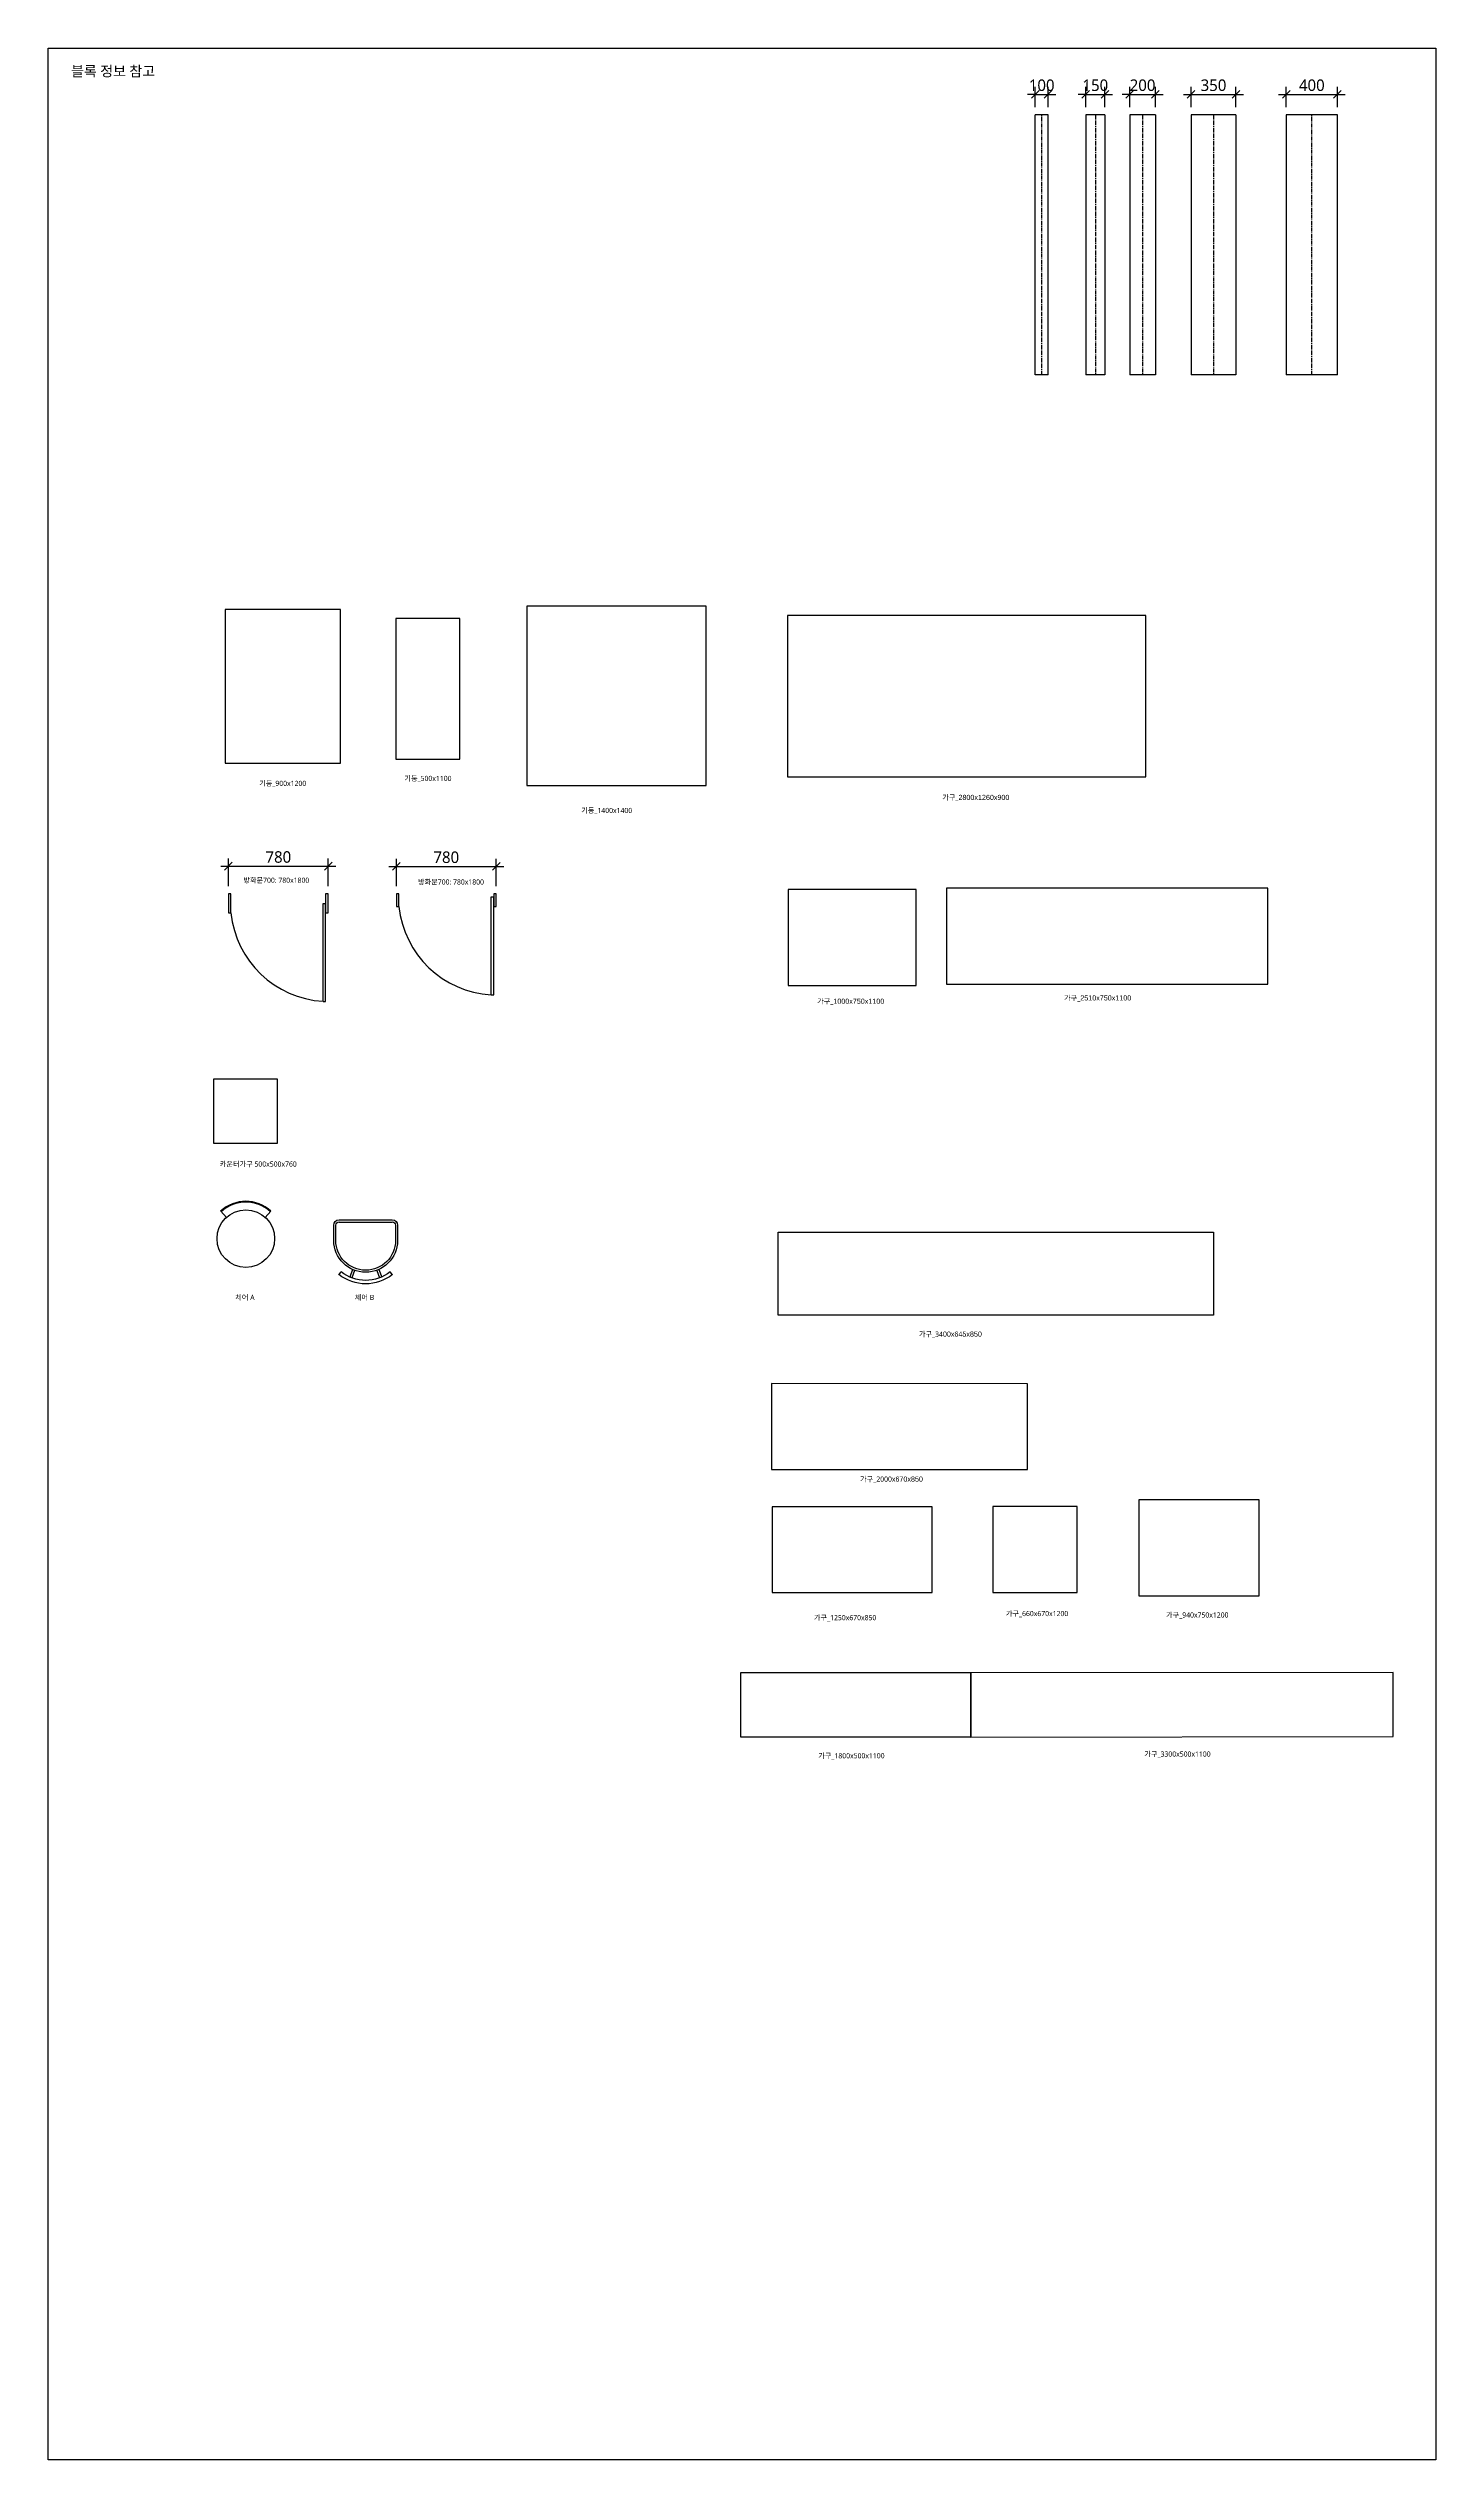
# Model space of a CAD drawing. Header units: millimetres. Extents: x -478 to 33337, y 121 to 24449.
# Drawn here: x -478 to 10362, y 121 to 18950 of the extents above; entities that cross this region are included whole.
import ezdxf

# ---------------------------------------------------------------- set-up
doc = ezdxf.new("R2010")
doc.units = ezdxf.units.MM
doc.linetypes.add('CENTER', pattern=[50.8, 31.75, -6.35, 6.35, -6.35])
doc.layers.get('Defpoints').update_dxf_attribs({"color": 1})
for name, color, linetype in [('I_FUR-F', 6, 'Continuous'), ('Legend', 7, 'Continuous'), ('WALL 100 CENTERLINE', 202, 'CENTER'), ('WALL 150 CENTERLINE', 3, 'CENTER'), ('WALL 200 CENTERLINE', 3, 'CENTER'), ('WALL 350 CENTERLINE', 212, 'CENTER'), ('WALL 400 CENTERLINE', 222, 'CENTER'), ('wall_100', 3, 'Continuous'), ('wall_150', 3, 'Continuous'), ('wall_200', 6, 'Continuous'), ('wall_350', 6, 'Continuous'), ('wall_400', 2, 'Continuous'), ('기둥_1400x1400', 6, 'Continuous'), ('기둥_500x1100', 6, 'Continuous'), ('기둥_900x1200', 6, 'Continuous'), ('방화문 780x1800', 6, 'Continuous'), ('카운터가구', 6, 'Continuous')]:
    doc.layers.add(name, color=color, linetype=linetype)
doc.styles.add('맑은고딕_보통', font='malgun.ttf')
doc.dimstyles.new('L-60', dxfattribs={"dimscale": 60, "dimtxt": 1.5, "dimasz": 1, "dimexe": 1, "dimexo": 1, "dimgap": 0.4, "dimtad": 1, "dimdec": 0, "dimrnd": 0.05, "dimdsep": 46, "dimlunit": 6, "dimtxsty": '맑은고딕_보통', "dimblk": 'OBLIQUE', "dimcen": 2.5, "dimdle": 1, "dimclrd": 1, "dimclre": 1, "dimclrt": 3, "dimadec": 0, "dimazin": 0, "dimtfac": 1, "dimtdec": 0, "dimtix": 1, "dimtmove": 2, "dimatfit": 3, "dimldrblk": 'DOT', "dimfxl": 1, "dimlwd": -1, "dimlwe": -1, "dimarcsym": 0})

# ---------------------------------------------------------------- blocks, each defined once
blk = doc.blocks.new('*U82')
at = {"layer": '방화문 780x1800', "ltscale": 400}
for p, q in [((20, 765), (20, 0)), ((40, 765), (20, 765))]:
    blk.add_line(p, q, dxfattribs=at)
blk.add_lwpolyline([(40, 765), (40, 0), (20, 0)], dxfattribs=at)
for points in [[(20, 75), (0, 75), (0, -75), (20, -75)], [(780, 75), (760, 75), (760, -75), (780, -75)]]:
    blk.add_lwpolyline(points, close=True, dxfattribs=at)
at = {"layer": '방화문 780x1800', "color": 1}
blk.add_arc((-6, -4), 770, 5.8882, 86.5717, dxfattribs=at)
blk = doc.blocks.new('방화문 780x1800-2')
at = {"layer": '방화문 780x1800', "ltscale": 400}
for p, q in [((20, 740), (20, -25)), ((40, 740), (20, 740))]:
    blk.add_line(p, q, dxfattribs=at)
blk.add_lwpolyline([(40, 740), (40, -25), (20, -25)], dxfattribs=at)
for points in [[(20, 50), (0, 50), (0, -50), (20, -50)], [(780, 50), (760, 50), (760, -50), (780, -50)]]:
    blk.add_lwpolyline(points, close=True, dxfattribs=at)
at = {"layer": '방화문 780x1800', "color": 1}
blk.add_arc((-6, -29), 770, 5.8882, 86.5717, dxfattribs=at)
blk = doc.blocks.new('_Oblique')
at = {"color": 0, "linetype": 'ByBlock', "lineweight": -2}
blk.add_line((-0.5, -0.5), (0.5, 0.5), dxfattribs=at)
blk = doc.blocks.new('*D85')
at = {"layer": 'Defpoints', "color": 0, "transparency": 16777216}
for p in [(1710, 12564), (930, 12349), (1710, 12349)]:
    blk.add_point(p, dxfattribs=at)
at = {"layer": '카운터가구', "color": 1, "transparency": 16777216}
for p, q in [((930, 12409), (930, 12624)), ((1710, 12409), (1710, 12624)), ((870, 12564), (1770, 12564))]:
    blk.add_line(p, q, dxfattribs=at)
at = {"layer": '카운터가구', "color": 1, "transparency": 16777216, "xscale": 60, "yscale": 60, "zscale": 60, "rotation": 180}
blk.add_blockref('_Oblique', (930, 12564), dxfattribs=at)
at = {"layer": '카운터가구', "color": 1, "transparency": 16777216, "xscale": 60, "yscale": 60, "zscale": 60}
blk.add_blockref('_Oblique', (1710, 12564), dxfattribs=at)
at = {"layer": '카운터가구', "color": 3, "transparency": 16777216, "insert": (1320, 12635), "char_height": 90, "attachment_point": 5, "style": '맑은고딕_보통'}
blk.add_mtext('780', dxfattribs=at)
blk = doc.blocks.new('_Dot')
at = {"color": 0, "linetype": 'ByBlock', "lineweight": -2}
blk.add_line((-0.5, 0), (-1, 0), dxfattribs=at)
at = {"color": 0, "linetype": 'ByBlock', "const_width": 0.5}
blk.add_lwpolyline([(-0.25, 0, 1), (0.25, 0, 1)], format="xyb", close=True, dxfattribs=at)
blk = doc.blocks.new('*D86')
at = {"layer": 'Defpoints', "color": 0, "transparency": 16777216}
for p in [(3022, 12562), (2242, 12349), (3022, 12349)]:
    blk.add_point(p, dxfattribs=at)
at = {"layer": '카운터가구', "color": 1, "transparency": 16777216}
for p, q in [((2242, 12409), (2242, 12622)), ((3022, 12409), (3022, 12622)), ((2182, 12562), (3082, 12562))]:
    blk.add_line(p, q, dxfattribs=at)
at = {"layer": '카운터가구', "color": 1, "transparency": 16777216, "xscale": 60, "yscale": 60, "zscale": 60, "rotation": 180}
blk.add_blockref('_Oblique', (2242, 12562), dxfattribs=at)
at = {"layer": '카운터가구', "color": 1, "transparency": 16777216, "xscale": 60, "yscale": 60, "zscale": 60}
blk.add_blockref('_Oblique', (3022, 12562), dxfattribs=at)
at = {"layer": '카운터가구', "color": 3, "transparency": 16777216, "insert": (2632, 12633), "char_height": 90, "attachment_point": 5, "style": '맑은고딕_보통'}
blk.add_mtext('780', dxfattribs=at)
blk = doc.blocks.new('카운터가구 500x500x760')
at = {"layer": '카운터가구'}
blk.add_lwpolyline([(-250, -250), (250, -250), (250, 250), (-250, 250)], close=True, dxfattribs=at)
blk = doc.blocks.new('*U108')
at = {"layer": '카운터가구'}
for p, q in [((-196, 214), (-152, 166)), ((196, 214), (152, 166))]:
    blk.add_line(p, q, dxfattribs=at)
blk.add_circle((0, 0), 225, dxfattribs=at)
for radius in [291, 285]:
    blk.add_arc((0, 0), radius, 47.5124, 132.4876, dxfattribs=at)
blk = doc.blocks.new('*U109')
at = {"layer": 'I_FUR-F'}
for p, q in [((-249, 119), (-249, 0)), ((208, 160), (-208, 160)), ((249, 0), (249, 119))]:
    blk.add_line(p, q, dxfattribs=at)
at = {"layer": 'I_FUR-F', "color": 8}
for p, q in [((-233, 119), (-233, 0)), ((208, 143), (-208, 143)), ((233, 0), (233, 119))]:
    blk.add_line(p, q, dxfattribs=at)
at = {"layer": 'I_FUR-F'}
for centre, radius, start, end in [((-208, 119), 41.6, 90, 180), ((0, 0), 249, 180, 0), ((208, 119), 41.6, 0, 90), ((0, 0), 339, 232.0259, 307.9741), ((0, 0), 312, 232.0259, 307.9741)]:
    blk.add_arc(centre, radius, start, end, dxfattribs=at)
at = {"layer": 'I_FUR-F', "color": 8}
for centre, radius, start, end in [((-208, 119), 24.9, 90, 180), ((0, 0), 233, 180, 0), ((208, 119), 24.9, 0, 90)]:
    blk.add_arc(centre, radius, start, end, dxfattribs=at)
at = {"layer": '카운터가구'}
for p, q in [((-209, -268), (-192, -246)), ((-103, -228), (-125, -286)), ((-87, -234), (-109, -292)), ((87, -234), (109, -292)), ((103, -228), (125, -286)), ((209, -268), (192, -246))]:
    blk.add_line(p, q, dxfattribs=at)
blk = doc.blocks.new('*D87')
at = {"layer": 'Defpoints', "color": 0, "transparency": 16777216}
for p in [(7333, 18590), (7233, 18431), (7333, 18431)]:
    blk.add_point(p, dxfattribs=at)
at = {"layer": '카운터가구', "color": 1, "transparency": 16777216}
for p, q in [((7233, 18491), (7233, 18650)), ((7333, 18491), (7333, 18650)), ((7233, 18590), (7173, 18590)), ((7233, 18590), (7333, 18590)), ((7333, 18590), (7393, 18590))]:
    blk.add_line(p, q, dxfattribs=at)
at = {"layer": '카운터가구', "color": 1, "transparency": 16777216, "xscale": 60, "yscale": 60, "zscale": 60}
blk.add_blockref('_Oblique', (7233, 18590), dxfattribs=at)
at = {"layer": '카운터가구', "color": 1, "transparency": 16777216, "xscale": 60, "yscale": 60, "zscale": 60, "rotation": 180}
blk.add_blockref('_Oblique', (7333, 18590), dxfattribs=at)
at = {"layer": '카운터가구', "color": 3, "transparency": 16777216, "insert": (7283, 18661), "char_height": 90, "attachment_point": 5, "style": '맑은고딕_보통'}
blk.add_mtext('100', dxfattribs=at)
blk = doc.blocks.new('*D88')
at = {"layer": 'Defpoints', "color": 0, "transparency": 16777216}
for p in [(7777, 18590), (7627, 18431), (7777, 18431)]:
    blk.add_point(p, dxfattribs=at)
at = {"layer": '카운터가구', "color": 1, "transparency": 16777216}
for p, q in [((7627, 18491), (7627, 18650)), ((7777, 18491), (7777, 18650)), ((7627, 18590), (7567, 18590)), ((7627, 18590), (7777, 18590)), ((7777, 18590), (7837, 18590))]:
    blk.add_line(p, q, dxfattribs=at)
at = {"layer": '카운터가구', "color": 1, "transparency": 16777216, "xscale": 60, "yscale": 60, "zscale": 60}
blk.add_blockref('_Oblique', (7627, 18590), dxfattribs=at)
at = {"layer": '카운터가구', "color": 1, "transparency": 16777216, "xscale": 60, "yscale": 60, "zscale": 60, "rotation": 180}
blk.add_blockref('_Oblique', (7777, 18590), dxfattribs=at)
at = {"layer": '카운터가구', "color": 3, "transparency": 16777216, "insert": (7702, 18661), "char_height": 90, "attachment_point": 5, "style": '맑은고딕_보통'}
blk.add_mtext('150', dxfattribs=at)
blk = doc.blocks.new('*D89')
at = {"layer": 'Defpoints', "color": 0, "transparency": 16777216}
for p in [(8171, 18590), (7971, 18431), (8171, 18431)]:
    blk.add_point(p, dxfattribs=at)
at = {"layer": '카운터가구', "color": 1, "transparency": 16777216}
for p, q in [((7971, 18491), (7971, 18650)), ((8171, 18491), (8171, 18650)), ((7971, 18590), (7911, 18590)), ((7971, 18590), (8171, 18590)), ((8171, 18590), (8231, 18590))]:
    blk.add_line(p, q, dxfattribs=at)
at = {"layer": '카운터가구', "color": 1, "transparency": 16777216, "xscale": 60, "yscale": 60, "zscale": 60}
blk.add_blockref('_Oblique', (7971, 18590), dxfattribs=at)
at = {"layer": '카운터가구', "color": 1, "transparency": 16777216, "xscale": 60, "yscale": 60, "zscale": 60, "rotation": 180}
blk.add_blockref('_Oblique', (8171, 18590), dxfattribs=at)
at = {"layer": '카운터가구', "color": 3, "transparency": 16777216, "insert": (8071, 18661), "char_height": 90, "attachment_point": 5, "style": '맑은고딕_보통'}
blk.add_mtext('200', dxfattribs=at)
blk = doc.blocks.new('*D90')
at = {"layer": 'Defpoints', "color": 0, "transparency": 16777216}
for p in [(8800, 18590), (8450, 18431), (8800, 18431)]:
    blk.add_point(p, dxfattribs=at)
at = {"layer": '카운터가구', "color": 1, "transparency": 16777216}
for p, q in [((8450, 18491), (8450, 18650)), ((8800, 18491), (8800, 18650)), ((8390, 18590), (8860, 18590))]:
    blk.add_line(p, q, dxfattribs=at)
at = {"layer": '카운터가구', "color": 1, "transparency": 16777216, "xscale": 60, "yscale": 60, "zscale": 60, "rotation": 180}
blk.add_blockref('_Oblique', (8450, 18590), dxfattribs=at)
at = {"layer": '카운터가구', "color": 1, "transparency": 16777216, "xscale": 60, "yscale": 60, "zscale": 60}
blk.add_blockref('_Oblique', (8800, 18590), dxfattribs=at)
at = {"layer": '카운터가구', "color": 3, "transparency": 16777216, "insert": (8625, 18661), "char_height": 90, "attachment_point": 5, "style": '맑은고딕_보통'}
blk.add_mtext('350', dxfattribs=at)
blk = doc.blocks.new('*D91')
at = {"layer": 'Defpoints', "color": 0, "transparency": 16777216}
for p in [(9593, 18590), (9193, 18431), (9593, 18431)]:
    blk.add_point(p, dxfattribs=at)
at = {"layer": '카운터가구', "color": 1, "transparency": 16777216}
for p, q in [((9193, 18491), (9193, 18650)), ((9593, 18491), (9593, 18650)), ((9133, 18590), (9653, 18590))]:
    blk.add_line(p, q, dxfattribs=at)
at = {"layer": '카운터가구', "color": 1, "transparency": 16777216, "xscale": 60, "yscale": 60, "zscale": 60, "rotation": 180}
blk.add_blockref('_Oblique', (9193, 18590), dxfattribs=at)
at = {"layer": '카운터가구', "color": 1, "transparency": 16777216, "xscale": 60, "yscale": 60, "zscale": 60}
blk.add_blockref('_Oblique', (9593, 18590), dxfattribs=at)
at = {"layer": '카운터가구', "color": 3, "transparency": 16777216, "insert": (9393, 18661), "char_height": 90, "attachment_point": 5, "style": '맑은고딕_보통'}
blk.add_mtext('400', dxfattribs=at)
blk = doc.blocks.new('가구_2800x1260x900')
at = {"layer": '카운터가구'}
blk.add_lwpolyline([(-1400, -630), (1400, -630), (1400, 630), (-1400, 630)], close=True, dxfattribs=at)
blk = doc.blocks.new('가구_1000x750x1100')
at = {"layer": '카운터가구'}
blk.add_lwpolyline([(-500, 375), (-500, -375), (500, -375), (500, 375)], close=True, dxfattribs=at)
blk = doc.blocks.new('*U94')
at = {"layer": '카운터가구'}
blk.add_lwpolyline([(-1700, 324), (1700, 324), (1700, -322), (-1700, -322)], close=True, dxfattribs=at)
blk = doc.blocks.new('가구_2000x670x850')
at = {"layer": '카운터가구'}
blk.add_lwpolyline([(-1000, -336), (1000, -336), (1000, 334), (-1000, 336)], close=True, dxfattribs=at)
blk = doc.blocks.new('가구_1250x670x850')
at = {"layer": '카운터가구'}
blk.add_lwpolyline([(-625, -335), (625, -335), (625, 335), (-625, 335)], close=True, dxfattribs=at)
blk = doc.blocks.new('가구_2510x750x1100')
at = {"layer": '카운터가구'}
blk.add_lwpolyline([(-1255, 375), (-1255, -375), (1255, -375), (1255, 375)], close=True, dxfattribs=at)
blk = doc.blocks.new('가구_660x670x1200')
at = {"layer": '카운터가구'}
blk.add_lwpolyline([(-330, -335), (330, -335), (330, 335), (-330, 335)], close=True, dxfattribs=at)
blk = doc.blocks.new('가구_940x750x1200')
at = {"layer": '카운터가구'}
blk.add_lwpolyline([(-470, -375), (470, -375), (470, 375), (-470, 375)], close=True, dxfattribs=at)
blk = doc.blocks.new('가구_3300x500x1100')
at = {"layer": '카운터가구'}
blk.add_lwpolyline([(-1650, -252), (1650, -248), (1650, 252), (-1650, 248)], close=True, dxfattribs=at)
blk = doc.blocks.new('가구_1800x500x1100')
at = {"layer": '카운터가구'}
blk.add_lwpolyline([(-900, -250), (900, -250), (900, 250), (-900, 250)], close=True, dxfattribs=at)
blk = doc.blocks.new('기둥_500x1100')
at = {"layer": '기둥_500x1100'}
blk.add_lwpolyline([(250, -550), (250, 550), (-250, 550), (-250, -550)], close=True, dxfattribs=at)
blk = doc.blocks.new('기둥_1400x1400')
at = {"layer": '기둥_1400x1400'}
blk.add_lwpolyline([(-700, -700), (700, -700), (700, 700), (-700, 700)], close=True, dxfattribs=at)
blk = doc.blocks.new('기둥_900x1200')
at = {"layer": '기둥_900x1200'}
blk.add_lwpolyline([(450, 600), (-450, 600), (-450, -600), (450, -600)], close=True, dxfattribs=at)

msp = doc.modelspace()

# ---------------------------------------------------------------- linework, layer by layer
at = {"layer": 'Legend'}
msp.add_lwpolyline([(-477.7, 18950.3), (10361.5, 18950.3), (10361.5, 121.3), (-477.7, 121.3)], close=True, dxfattribs=at)
at = {"layer": 'WALL 100 CENTERLINE'}
msp.add_line((7282.8, 16400.8), (7282.8, 18431.5), dxfattribs=at)
at = {"layer": 'WALL 150 CENTERLINE'}
msp.add_line((7702.4, 18431.5), (7702.4, 16400.8), dxfattribs=at)
at = {"layer": 'WALL 200 CENTERLINE'}
msp.add_line((8070.9, 18431.5), (8070.9, 16400.8), dxfattribs=at)
at = {"layer": 'WALL 350 CENTERLINE'}
msp.add_line((8624.8, 18431.5), (8624.8, 16400.8), dxfattribs=at)
at = {"layer": 'WALL 400 CENTERLINE'}
msp.add_line((9392.7, 16400.8), (9392.7, 18431.5), dxfattribs=at)
at = {"layer": 'wall_100'}
for p, q in [((7232.8, 16400.8), (7232.8, 18431.5)), ((7332.8, 18431.5), (7232.8, 18431.5)), ((7332.8, 16400.8), (7332.8, 18431.5)), ((7332.8, 16400.8), (7232.8, 16400.8))]:
    msp.add_line(p, q, dxfattribs=at)
at = {"layer": 'wall_150'}
for p, q in [((7627.4, 18431.5), (7627.4, 16400.8)), ((7777.4, 18431.5), (7627.4, 18431.5)), ((7777.4, 18431.5), (7777.4, 16400.8)), ((7777.4, 16400.8), (7627.4, 16400.8))]:
    msp.add_line(p, q, dxfattribs=at)
at = {"layer": 'wall_200'}
for p, q in [((7970.9, 18431.5), (7970.9, 16400.8)), ((8170.9, 18431.5), (7970.9, 18431.5)), ((8170.9, 18431.5), (8170.9, 16400.8)), ((8170.9, 16400.8), (7970.9, 16400.8))]:
    msp.add_line(p, q, dxfattribs=at)
at = {"layer": 'wall_350'}
for p, q in [((8449.8, 18431.5), (8449.8, 16400.8)), ((8799.8, 18431.5), (8449.8, 18431.5)), ((8799.8, 18431.5), (8799.8, 16400.8)), ((8799.8, 16400.8), (8449.8, 16400.8))]:
    msp.add_line(p, q, dxfattribs=at)
at = {"layer": 'wall_400'}
for p, q in [((9192.7, 18431.5), (9192.7, 16400.8)), ((9592.7, 18431.5), (9192.7, 18431.5)), ((9592.7, 16400.8), (9592.7, 18431.5)), ((9592.7, 16400.8), (9192.7, 16400.8))]:
    msp.add_line(p, q, dxfattribs=at)

# ---------------------------------------------------------------- block references
at = {"layer": '방화문 780x1800'}
for name, p, rotation in [('*U82', (1709.6, 12273.6), 180), ('방화문 780x1800-2', (3022.2, 12298.5), 179.9999999999994)]:
    msp.add_blockref(name, p, dxfattribs=dict(at, rotation=rotation))
at = {"layer": '카운터가구'}
for name, p in [('기둥_900x1200', (1354.6, 13966.9)), ('기둥_500x1100', (2487.3, 13948.9)), ('기둥_1400x1400', (3961.9, 13894.5)), ('가구_2800x1260x900', (6697.2, 13892.2)), ('가구_1000x750x1100', (5803.1, 12007.3)), ('가구_2510x750x1100', (7793.6, 12016.4)), ('카운터가구 500x500x760', (1062.7, 10652.1)), ('*U108', (1065.9, 9656.1)), ('*U94', (6925.5, 9381.1)), ('가구_2000x670x850', (6173.3, 8188.9)), ('가구_1250x670x850', (5803.1, 7227.2)), ('가구_660x670x1200', (7230.5, 7228.3)), ('가구_940x750x1200', (8512.6, 7240.7)), ('가구_1800x500x1100', (5829.3, 6014.9)), ('가구_3300x500x1100', (8379.3, 6016.4))]:
    msp.add_blockref(name, p, dxfattribs=at)
at = {"layer": '카운터가구', "xscale": -1}
msp.add_blockref('*U109', (2002.2, 9641.9), dxfattribs=at)

# ---------------------------------------------------------------- texts
at = {"attachment_point": 1, "style": '맑은고딕_보통'}
for s, insert, char_height in [('블록 정보 참고', (-299.1, 18811), 80), ('기둥_900x1200', (1170.2, 13230.4), 40), ('기둥_500x1100', (2304.8, 13269.1), 40), ('기둥_1400x1400', (3685.9, 13019), 40), ('가구_{\\fArial|b0|i0|c0|p34;2800x1260x900}', (6506.3, 13120.9), 40), ('방화문700: 780x1800', (1046.6, 12474.3), 40), ('방화문700: 780x1800', (2411.1, 12460.5), 40), ('가구_{\\fArial|b0|i0|c0|p34;1000x750x1100}', (5528.9, 11529.4), 40), ('가구_{\\fArial|b0|i0|c0|p34;2510x750x1100}', (7458.1, 11555.5), 40), ('체어 A', (983.5, 9216.9), 40), ('체어 B', (1917.4, 9216.9), 40), ('가구_34{\\fArial|b0|i0|c0|p34;00x645x850}', (6323.7, 8930.4), 40), ('가구_2000{\\fArial|b0|i0|c0|p34;x670x850}', (5864.4, 7798.3), 40), ('가구_1250x670x850', (5503.9, 6716.6), 40), ('가구_660x670x1200', (7003.2, 6748.5), 40), ('가구_940x750x1200', (8254.6, 6737.5), 40), ('가구_3300x500x1100', (8084.9, 5651.6), 40), ('가구_1800x500x1100', (5537.7, 5638.3), 40)]:
    msp.add_mtext(s, dxfattribs=dict(at, insert=insert, char_height=char_height))
at = {"insert": (862.2, 10258.2), "char_height": 40, "width": 1100.229, "attachment_point": 1, "style": '맑은고딕_보통'}
msp.add_mtext('카운터가구 500x500x760', dxfattribs=at)

# ---------------------------------------------------------------- dimensions: what is measured, and where the dimension line sits
at = {"layer": '카운터가구'}
for base, p1, p2, picture, middle in [((7332.8, 18590.3), (7232.8, 18431.5), (7332.8, 18431.5), '*D87', (7282.8, 18661.1)), ((7777.4, 18590.3), (7627.4, 18431.5), (7777.4, 18431.5), '*D88', (7702.4, 18661.1)), ((8170.9, 18590.3), (7970.9, 18431.5), (8170.9, 18431.5), '*D89', (8070.9, 18660.8)), ((8799.8, 18590.3), (8449.8, 18431.5), (8799.8, 18431.5), '*D90', (8624.8, 18660.8)), ((9592.7, 18590.3), (9192.7, 18431.5), (9592.7, 18431.5), '*D91', (9392.7, 18660.8)), ((1709.6, 12564.3), (929.6, 12348.6), (1709.6, 12348.6), '*D85', (1319.6, 12634.8)), ((3022.2, 12562.3), (2242.2, 12348.5), (3022.2, 12348.5), '*D86', (2632.2, 12632.8))]:
    dim = msp.add_linear_dim(base=base, p1=p1, p2=p2, dimstyle='L-60', dxfattribs=at)
    dim.commit()
    dim.dimension.update_dxf_attribs({"geometry": picture, "text_midpoint": middle})

doc.saveas('drawing.dxf')
